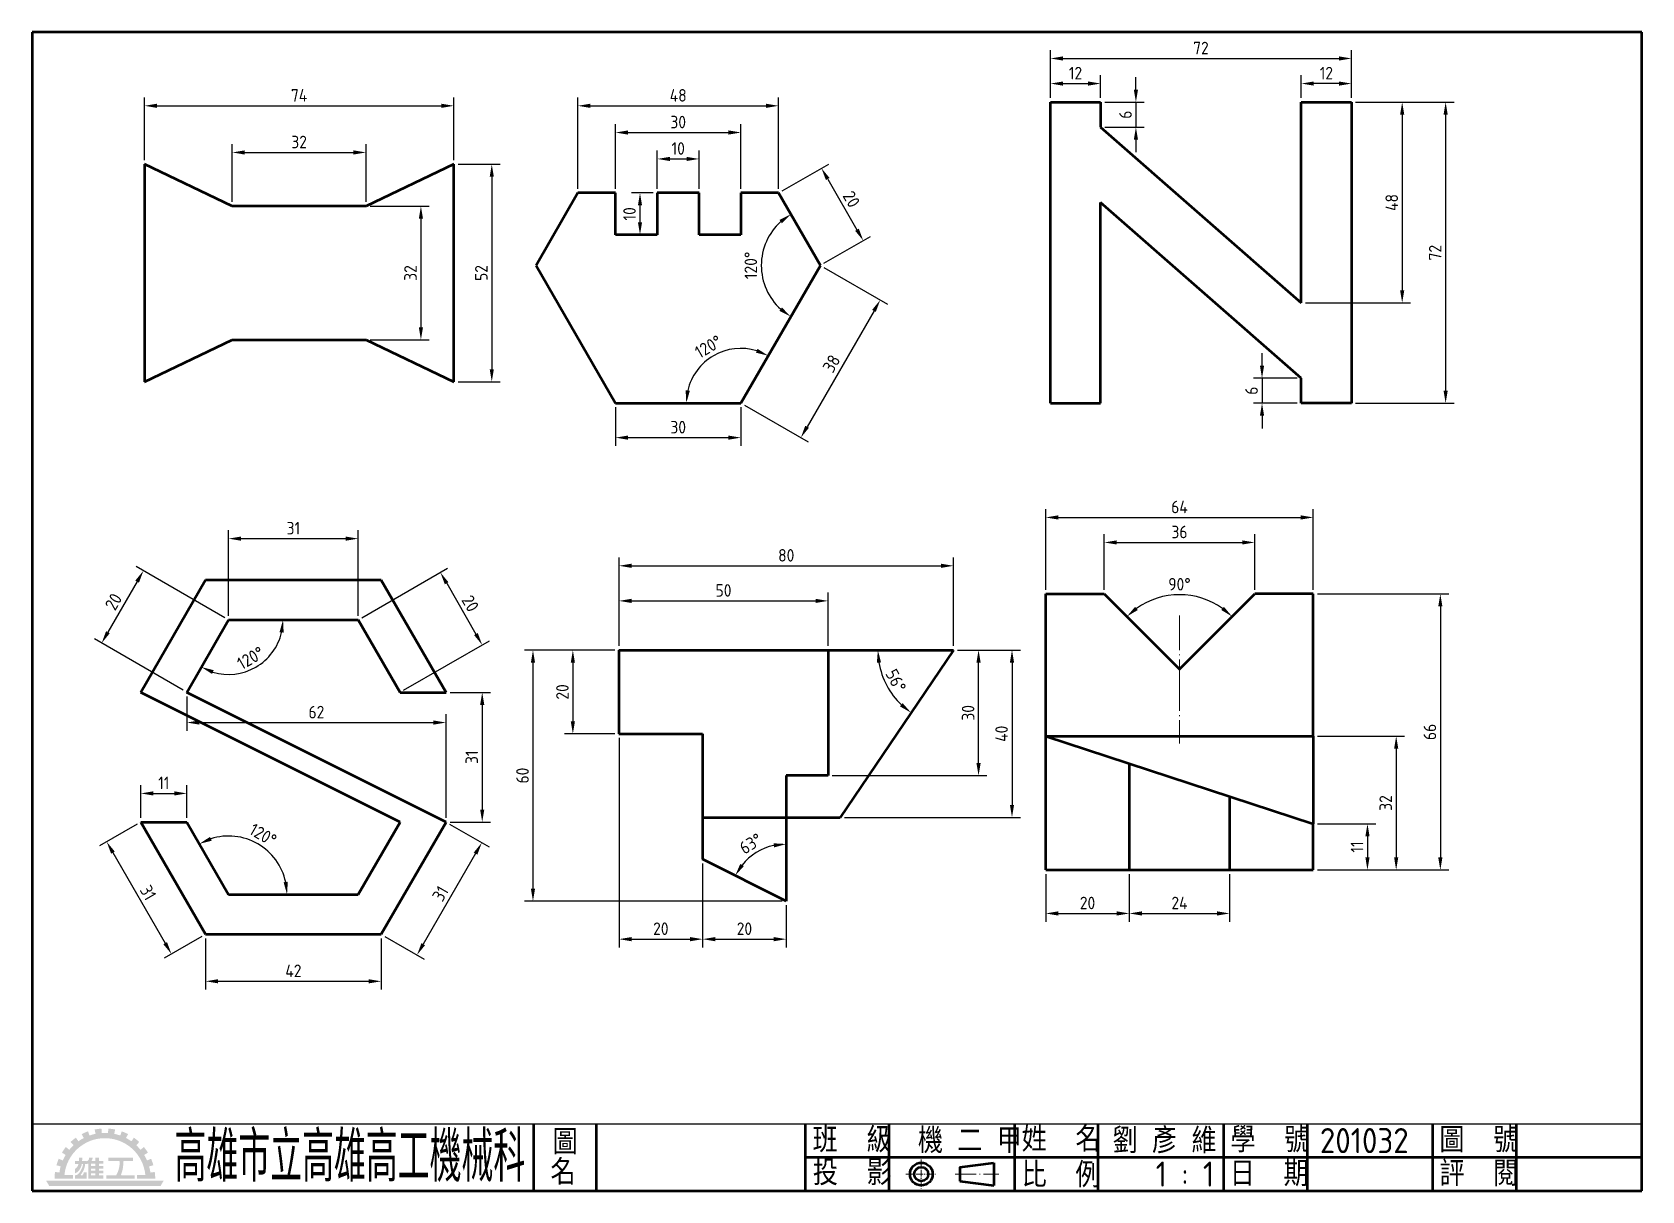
# Model space of a CAD drawing. Extents: x 25 to 410, y 10 to 287.
import ezdxf
from ezdxf.enums import TextEntityAlignment as Align

# ---------------------------------------------------------------- set-up
doc = ezdxf.new("R2010")
doc.units = 0
doc.header["$PDMODE"] = 3
for name, pattern in [('中心線10', [12.2, 10, -1, 0.2, -1]), ('中心線5', [6.8, 5, -0.8, 0.2, -0.8]), ('中心線5偏位', [5.1, 2, -0.5, 0.1, -0.5, 2])]:
    doc.linetypes.add(name, pattern=pattern)
doc.layers.get('0').update_dxf_attribs({"linetype": 'CONTINUOUS'})
doc.layers.get('Defpoints').update_dxf_attribs({"linetype": 'CONTINUOUS'})
for name, color, linetype, lineweight in [('中心線層', 2, '中心線10', 18), ('尺度線層', 3, 'CONTINUOUS', 18), ('文字層', 6, 'CONTINUOUS', 18), ('輪廓線層', 7, 'CONTINUOUS', 50)]:
    doc.layers.add(name, color=color, linetype=linetype, lineweight=lineweight)
doc.styles.add('CNS', font='isocp.shx', dxfattribs={"bigfont": 'chineset.shx'})
doc.dimstyles.new('CNS', dxfattribs={"dimscale": 0, "dimtxt": 3, "dimasz": 3, "dimexe": 2, "dimexo": 1, "dimgap": 1, "dimtad": 1, "dimdsep": 46, "dimtxsty": 'CNS', "dimcen": 0, "dimclrt": 1, "dimadec": 0, "dimazin": 0, "dimtfac": 1, "dimtmove": 0, "dimatfit": 3, "dimfxl": 1, "dimtolj": 1, "dimtzin": 0, "dimarcsym": 0})

msp = doc.modelspace()

# ---------------------------------------------------------------- texts
at = {"layer": '文字層', "style": 'CNS', "width": 0.63661}
msp.add_text('高雄市立高雄高工機械科', height=12, dxfattribs=at).set_placement((59.063, 12.133), (142.937, 12.133), align=Align.FIT)
at = {"layer": '文字層', "style": 'CNS'}
for s, p in [('圖', (149.477, 18.674)), ('班  級', (211.66, 19.175)), ('  機 二 甲', (230, 19)), ('姓  名', (261.674, 19.359)), (' 劉 彥 維', (280, 19)), ('學  號', (311.613, 19.188)), ('201032', (333, 19)), ('圖  號', (361.589, 19.177)), ('名', (148.974, 11.447)), ('投  影', (211.727, 11.323)), ('比  例', (261.676, 10.825)), ('    1 : 1', (280, 11)), ('日  期', (311.444, 11.107)), ('評  閱', (361.602, 11.103))]:
    msp.add_text(s, height=6, dxfattribs=at).set_placement(p)

# ---------------------------------------------------------------- blocks, each defined once
blk = doc.blocks.new('*D1')
at = {"layer": 'Defpoints', "color": 0}
for p in [(104.85, 258.25), (72.85, 245.43), (104.85, 245.43)]:
    blk.add_point(p, dxfattribs=at)
at = {"layer": '尺度線層', "color": 0, "lineweight": -2}
for p, q in [((72.85, 246.43), (72.85, 260.25)), ((75.85, 258.25), (101.85, 258.25)), ((104.85, 246.43), (104.85, 260.25))]:
    blk.add_line(p, q, dxfattribs=at)
at = {"layer": '尺度線層', "color": 0}
for points in [[(75.85, 258.75), (75.85, 257.75), (72.85, 258.25)], [(101.85, 258.75), (101.85, 257.75), (104.85, 258.25)]]:
    blk.add_solid(points, dxfattribs=at)
at = {"layer": '尺度線層', "color": 1, "insert": (88.85, 260.75), "char_height": 3, "attachment_point": 5, "style": 'CNS'}
blk.add_mtext('\\A1;32', dxfattribs=at)
blk = doc.blocks.new('*D2')
at = {"layer": 'Defpoints', "color": 0}
for p in [(125.85, 269.4), (51.85, 255.43), (125.85, 255.43)]:
    blk.add_point(p, dxfattribs=at)
at = {"layer": '尺度線層', "color": 0, "lineweight": -2}
for p, q in [((51.85, 256.43), (51.85, 271.4)), ((125.85, 256.43), (125.85, 271.4)), ((54.85, 269.4), (122.85, 269.4))]:
    blk.add_line(p, q, dxfattribs=at)
at = {"layer": '尺度線層', "color": 0}
for points in [[(54.85, 269.9), (54.85, 268.9), (51.85, 269.4)], [(122.85, 269.9), (122.85, 268.9), (125.85, 269.4)]]:
    blk.add_solid(points, dxfattribs=at)
at = {"layer": '尺度線層', "color": 1, "insert": (88.85, 271.9), "char_height": 3, "attachment_point": 5, "style": 'CNS'}
blk.add_mtext('\\A1;74', dxfattribs=at)
blk = doc.blocks.new('*D3')
at = {"layer": 'Defpoints', "color": 0}
for p in [(125.85, 255.43), (125.85, 203.43), (134.93, 203.43)]:
    blk.add_point(p, dxfattribs=at)
at = {"layer": '尺度線層', "color": 0, "lineweight": -2}
for p, q in [((126.85, 255.43), (136.93, 255.43)), ((134.93, 252.43), (134.93, 206.43)), ((126.85, 203.43), (136.93, 203.43))]:
    blk.add_line(p, q, dxfattribs=at)
at = {"layer": '尺度線層', "color": 0}
for points in [[(134.43, 252.43), (135.43, 252.43), (134.93, 255.43)], [(134.43, 206.43), (135.43, 206.43), (134.93, 203.43)]]:
    blk.add_solid(points, dxfattribs=at)
at = {"layer": '尺度線層', "color": 1, "insert": (132.43, 229.43), "char_height": 3, "attachment_point": 5, "rotation": 90, "style": 'CNS'}
blk.add_mtext('\\A1;52', dxfattribs=at)
blk = doc.blocks.new('*D4')
at = {"layer": 'Defpoints', "color": 0}
for p in [(104.85, 245.43), (104.85, 213.43), (117.98, 213.43)]:
    blk.add_point(p, dxfattribs=at)
at = {"layer": '尺度線層', "color": 0, "lineweight": -2}
for p, q in [((105.85, 245.43), (119.98, 245.43)), ((117.98, 242.43), (117.98, 216.43)), ((105.85, 213.43), (119.98, 213.43))]:
    blk.add_line(p, q, dxfattribs=at)
at = {"layer": '尺度線層', "color": 0}
for points in [[(117.48, 242.43), (118.48, 242.43), (117.98, 245.43)], [(117.48, 216.43), (118.48, 216.43), (117.98, 213.43)]]:
    blk.add_solid(points, dxfattribs=at)
at = {"layer": '尺度線層', "color": 1, "insert": (115.48, 229.43), "char_height": 3, "attachment_point": 5, "rotation": 90, "style": 'CNS'}
blk.add_mtext('\\A1;32', dxfattribs=at)
blk = doc.blocks.new('*D5')
at = {"layer": 'Defpoints', "color": 0}
for p in [(203.52, 269.4), (155.52, 248.57), (203.52, 248.57)]:
    blk.add_point(p, dxfattribs=at)
at = {"layer": '尺度線層', "color": 0, "lineweight": -2}
for p, q in [((155.52, 249.57), (155.52, 271.4)), ((203.52, 249.57), (203.52, 271.4)), ((158.52, 269.4), (200.52, 269.4))]:
    blk.add_line(p, q, dxfattribs=at)
at = {"layer": '尺度線層', "color": 0}
for points in [[(158.52, 269.9), (158.52, 268.9), (155.52, 269.4)], [(200.52, 269.9), (200.52, 268.9), (203.52, 269.4)]]:
    blk.add_solid(points, dxfattribs=at)
at = {"layer": '尺度線層', "color": 1, "insert": (179.52, 271.9), "char_height": 3, "attachment_point": 5, "style": 'CNS'}
blk.add_mtext('\\A1;48', dxfattribs=at)
blk = doc.blocks.new('*D6')
at = {"layer": 'Defpoints', "color": 0}
for p in [(194.52, 263.02), (164.52, 248.57), (194.52, 248.57)]:
    blk.add_point(p, dxfattribs=at)
at = {"layer": '尺度線層', "color": 0, "lineweight": -2}
for p, q in [((164.52, 249.57), (164.52, 265.02)), ((167.52, 263.02), (191.52, 263.02)), ((194.52, 249.57), (194.52, 265.02))]:
    blk.add_line(p, q, dxfattribs=at)
at = {"layer": '尺度線層', "color": 0}
for points in [[(167.52, 263.52), (167.52, 262.52), (164.52, 263.02)], [(191.52, 263.52), (191.52, 262.52), (194.52, 263.02)]]:
    blk.add_solid(points, dxfattribs=at)
at = {"layer": '尺度線層', "color": 1, "insert": (179.52, 265.52), "char_height": 3, "attachment_point": 5, "style": 'CNS'}
blk.add_mtext('\\A1;30', dxfattribs=at)
blk = doc.blocks.new('*D7')
at = {"layer": 'Defpoints', "color": 0}
for p in [(184.52, 256.7), (174.52, 248.57), (184.52, 248.57)]:
    blk.add_point(p, dxfattribs=at)
at = {"layer": '尺度線層', "color": 0, "lineweight": -2}
for p, q in [((174.52, 249.57), (174.52, 258.7)), ((184.52, 249.57), (184.52, 258.7)), ((177.52, 256.7), (181.52, 256.7))]:
    blk.add_line(p, q, dxfattribs=at)
at = {"layer": '尺度線層', "color": 0}
for points in [[(177.52, 257.2), (177.52, 256.2), (174.52, 256.7)], [(181.52, 257.2), (181.52, 256.2), (184.52, 256.7)]]:
    blk.add_solid(points, dxfattribs=at)
at = {"layer": '尺度線層', "color": 1, "insert": (179.52, 259.2), "char_height": 3, "attachment_point": 5, "style": 'CNS'}
blk.add_mtext('\\A1;10', dxfattribs=at)
blk = doc.blocks.new('*D9')
at = {"layer": 'Defpoints', "color": 0}
for p in [(174.52, 248.57), (170.38, 238.57), (174.52, 238.57)]:
    blk.add_point(p, dxfattribs=at)
at = {"layer": '尺度線層', "color": 0, "lineweight": -2}
for p, q in [((173.52, 248.57), (168.38, 248.57)), ((170.38, 245.57), (170.38, 241.57)), ((173.52, 238.57), (168.38, 238.57))]:
    blk.add_line(p, q, dxfattribs=at)
at = {"layer": '尺度線層', "color": 0}
for points in [[(169.88, 245.57), (170.88, 245.57), (170.38, 248.57)], [(169.88, 241.57), (170.88, 241.57), (170.38, 238.57)]]:
    blk.add_solid(points, dxfattribs=at)
at = {"layer": '尺度線層', "color": 1, "insert": (167.88, 243.57), "char_height": 3, "attachment_point": 5, "rotation": 90, "style": 'CNS'}
blk.add_mtext('\\A1;10', dxfattribs=at)
blk = doc.blocks.new('*D10')
at = {"layer": 'Defpoints', "color": 0}
for p in [(203.52, 248.57), (223.78, 237.17), (213.52, 231.25)]:
    blk.add_point(p, dxfattribs=at)
at = {"layer": '尺度線層', "color": 0, "lineweight": -2}
for p, q in [((204.39, 249.07), (215.51, 255.49)), ((215.28, 251.9), (222.28, 239.77)), ((214.39, 231.75), (225.51, 238.17))]:
    blk.add_line(p, q, dxfattribs=at)
at = {"layer": '尺度線層', "color": 0}
for points in [[(215.72, 252.15), (214.85, 251.65), (213.78, 254.49)], [(222.72, 240.02), (221.85, 239.52), (223.78, 237.17)]]:
    blk.add_solid(points, dxfattribs=at)
at = {"layer": '尺度線層', "color": 1, "insert": (220.95, 247.08), "char_height": 3, "attachment_point": 5, "rotation": 300, "style": 'CNS'}
blk.add_mtext('\\A1;20', dxfattribs=at)
blk = doc.blocks.new('*D11')
at = {"layer": 'Defpoints', "color": 0}
for p in [(213.52, 231.25), (194.52, 198.34), (208.85, 190.07)]:
    blk.add_point(p, dxfattribs=at)
at = {"layer": '尺度線層', "color": 0, "lineweight": -2}
for p, q in [((214.39, 230.75), (229.58, 221.98)), ((226.35, 220.38), (210.35, 192.66)), ((195.39, 197.84), (210.58, 189.07))]:
    blk.add_line(p, q, dxfattribs=at)
at = {"layer": '尺度線層', "color": 0}
for points in [[(225.91, 220.63), (226.78, 220.13), (227.85, 222.98)], [(209.91, 192.91), (210.78, 192.41), (208.85, 190.07)]]:
    blk.add_solid(points, dxfattribs=at)
at = {"layer": '尺度線層', "color": 1, "insert": (216.18, 207.77), "char_height": 3, "attachment_point": 5, "rotation": 60, "style": 'CNS'}
blk.add_mtext('\\A1;38', dxfattribs=at)
blk = doc.blocks.new('*D12')
at = {"layer": 'Defpoints', "color": 0}
for p in [(164.52, 198.34), (194.52, 198.34), (194.52, 190.07)]:
    blk.add_point(p, dxfattribs=at)
at = {"layer": '尺度線層', "color": 0, "lineweight": -2}
for p, q in [((164.52, 197.34), (164.52, 188.07)), ((194.52, 197.34), (194.52, 188.07)), ((167.52, 190.07), (191.52, 190.07))]:
    blk.add_line(p, q, dxfattribs=at)
at = {"layer": '尺度線層', "color": 0}
for points in [[(167.52, 190.57), (167.52, 189.57), (164.52, 190.07)], [(191.52, 190.57), (191.52, 189.57), (194.52, 190.07)]]:
    blk.add_solid(points, dxfattribs=at)
at = {"layer": '尺度線層', "color": 1, "insert": (179.52, 192.57), "char_height": 3, "attachment_point": 5, "style": 'CNS'}
blk.add_mtext('\\A1;30', dxfattribs=at)
blk = doc.blocks.new('*D13')
at = {"layer": 'Defpoints', "color": 0}
for p in [(213.52, 231.25), (192.25, 211.21), (164.52, 198.34), (194.52, 198.34), (194.52, 198.34)]:
    blk.add_point(p, dxfattribs=at)
at = {"layer": '尺度線層', "color": 0, "lineweight": -2}
blk.add_arc((194.52, 198.34), 13.07, 73.1852, 166.8148, dxfattribs=at)
at = {"layer": '尺度線層', "color": 0}
for points in [[(198.5, 211.3), (198.1, 210.39), (201.05, 209.65)], [(182.3, 201.26), (181.3, 201.38), (181.45, 198.34)]]:
    blk.add_solid(points, dxfattribs=at)
at = {"layer": '尺度線層', "color": 1, "insert": (186.74, 211.82), "char_height": 3, "attachment_point": 5, "rotation": 30, "style": 'CNS'}
blk.add_mtext('\\A1;120°', dxfattribs=at)
blk = doc.blocks.new('*D14')
at = {"layer": 'Defpoints', "color": 0}
for p in [(203.52, 248.57), (200.24, 236.08), (213.52, 231.25), (213.52, 231.25), (194.52, 198.34)]:
    blk.add_point(p, dxfattribs=at)
at = {"layer": '尺度線層', "color": 0, "lineweight": -2}
blk.add_arc((213.52, 231.25), 14.13, 132.1835, 227.8165, dxfattribs=at)
at = {"layer": '尺度線層', "color": 0}
for points in [[(203.73, 242.13), (204.32, 241.32), (206.45, 243.49)], [(204.32, 221.18), (203.73, 220.37), (206.45, 219.01)]]:
    blk.add_solid(points, dxfattribs=at)
at = {"layer": '尺度線層', "color": 1, "insert": (196.88, 231.25), "char_height": 3, "attachment_point": 5, "rotation": 90, "style": 'CNS'}
blk.add_mtext('\\A1;120°', dxfattribs=at)
blk = doc.blocks.new('*D15')
at = {"layer": 'Defpoints', "color": 0}
for p in [(280.55, 274.72), (268.55, 270.29), (280.55, 270.29)]:
    blk.add_point(p, dxfattribs=at)
at = {"layer": '尺度線層', "color": 0, "lineweight": -2}
for p, q in [((268.55, 271.29), (268.55, 276.72)), ((271.55, 274.72), (277.55, 274.72)), ((280.55, 271.29), (280.55, 276.72))]:
    blk.add_line(p, q, dxfattribs=at)
at = {"layer": '尺度線層', "color": 0}
for points in [[(271.55, 275.22), (271.55, 274.22), (268.55, 274.72)], [(277.55, 275.22), (277.55, 274.22), (280.55, 274.72)]]:
    blk.add_solid(points, dxfattribs=at)
at = {"layer": '尺度線層', "color": 1, "insert": (274.55, 277.22), "char_height": 3, "attachment_point": 5, "style": 'CNS'}
blk.add_mtext('\\A1;12', dxfattribs=at)
blk = doc.blocks.new('*D16')
at = {"layer": 'Defpoints', "color": 0}
for p in [(340.55, 280.72), (268.55, 271.29), (340.55, 270.29)]:
    blk.add_point(p, dxfattribs=at)
at = {"layer": '尺度線層', "color": 0, "lineweight": -2}
for p, q in [((268.55, 272.29), (268.55, 282.72)), ((340.55, 271.29), (340.55, 282.72)), ((271.55, 280.72), (337.55, 280.72))]:
    blk.add_line(p, q, dxfattribs=at)
at = {"layer": '尺度線層', "color": 0}
for points in [[(271.55, 281.22), (271.55, 280.22), (268.55, 280.72)], [(337.55, 281.22), (337.55, 280.22), (340.55, 280.72)]]:
    blk.add_solid(points, dxfattribs=at)
at = {"layer": '尺度線層', "color": 1, "insert": (304.55, 283.22), "char_height": 3, "attachment_point": 5, "style": 'CNS'}
blk.add_mtext('\\A1;72', dxfattribs=at)
blk = doc.blocks.new('*D17')
at = {"layer": 'Defpoints', "color": 0}
for p in [(328.55, 274.72), (328.55, 270.29), (340.55, 270.29)]:
    blk.add_point(p, dxfattribs=at)
at = {"layer": '尺度線層', "color": 0, "lineweight": -2}
for p, q in [((328.55, 271.29), (328.55, 276.72)), ((337.55, 274.72), (331.55, 274.72)), ((340.55, 271.29), (340.55, 276.72))]:
    blk.add_line(p, q, dxfattribs=at)
at = {"layer": '尺度線層', "color": 0}
for points in [[(331.55, 275.22), (331.55, 274.22), (328.55, 274.72)], [(337.55, 275.22), (337.55, 274.22), (340.55, 274.72)]]:
    blk.add_solid(points, dxfattribs=at)
at = {"layer": '尺度線層', "color": 1, "insert": (334.55, 277.22), "char_height": 3, "attachment_point": 5, "style": 'CNS'}
blk.add_mtext('\\A1;12', dxfattribs=at)
blk = doc.blocks.new('*D18')
at = {"layer": 'Defpoints', "color": 0}
for p in [(280.55, 270.29), (280.55, 264.29), (289, 264.29)]:
    blk.add_point(p, dxfattribs=at)
at = {"layer": '尺度線層', "color": 0, "lineweight": -2}
for p, q in [((289, 273.29), (289, 276.29)), ((281.55, 270.29), (291, 270.29)), ((289, 270.29), (289, 264.29)), ((281.55, 264.29), (291, 264.29)), ((289, 261.29), (289, 258.29))]:
    blk.add_line(p, q, dxfattribs=at)
at = {"layer": '尺度線層', "color": 0}
for points in [[(288.5, 273.29), (289.5, 273.29), (289, 270.29)], [(288.5, 261.29), (289.5, 261.29), (289, 264.29)]]:
    blk.add_solid(points, dxfattribs=at)
at = {"layer": '尺度線層', "color": 1, "insert": (286.5, 267.29), "char_height": 3, "attachment_point": 5, "rotation": 90, "style": 'CNS'}
blk.add_mtext('\\A1;6', dxfattribs=at)
blk = doc.blocks.new('*D19')
at = {"layer": 'Defpoints', "color": 0}
for p in [(340.55, 270.29), (328.55, 222.29), (352.69, 222.29)]:
    blk.add_point(p, dxfattribs=at)
at = {"layer": '尺度線層', "color": 0, "lineweight": -2}
for p, q in [((341.55, 270.29), (354.69, 270.29)), ((352.69, 267.29), (352.69, 225.29)), ((329.55, 222.29), (354.69, 222.29))]:
    blk.add_line(p, q, dxfattribs=at)
at = {"layer": '尺度線層', "color": 0}
for points in [[(352.19, 267.29), (353.19, 267.29), (352.69, 270.29)], [(352.19, 225.29), (353.19, 225.29), (352.69, 222.29)]]:
    blk.add_solid(points, dxfattribs=at)
at = {"layer": '尺度線層', "color": 1, "insert": (350.19, 246.29), "char_height": 3, "attachment_point": 5, "rotation": 90, "style": 'CNS'}
blk.add_mtext('\\A1;48', dxfattribs=at)
blk = doc.blocks.new('*D20')
at = {"layer": 'Defpoints', "color": 0}
for p in [(340.55, 270.29), (340.55, 198.29), (363.08, 198.29)]:
    blk.add_point(p, dxfattribs=at)
at = {"layer": '尺度線層', "color": 0, "lineweight": -2}
for p, q in [((341.55, 270.29), (365.08, 270.29)), ((363.08, 267.29), (363.08, 201.29)), ((341.55, 198.29), (365.08, 198.29))]:
    blk.add_line(p, q, dxfattribs=at)
at = {"layer": '尺度線層', "color": 0}
for points in [[(362.58, 267.29), (363.58, 267.29), (363.08, 270.29)], [(362.58, 201.29), (363.58, 201.29), (363.08, 198.29)]]:
    blk.add_solid(points, dxfattribs=at)
at = {"layer": '尺度線層', "color": 1, "insert": (360.58, 234.29), "char_height": 3, "attachment_point": 5, "rotation": 90, "style": 'CNS'}
blk.add_mtext('\\A1;72', dxfattribs=at)
blk = doc.blocks.new('*D21')
at = {"layer": 'Defpoints', "color": 0}
for p in [(328.55, 204.29), (319.16, 198.29), (328.55, 198.29)]:
    blk.add_point(p, dxfattribs=at)
at = {"layer": '尺度線層', "color": 0, "lineweight": -2}
for p, q in [((319.16, 207.29), (319.16, 210.29)), ((327.55, 204.29), (317.16, 204.29)), ((319.16, 204.29), (319.16, 198.29)), ((327.55, 198.29), (317.16, 198.29)), ((319.16, 195.29), (319.16, 192.29))]:
    blk.add_line(p, q, dxfattribs=at)
at = {"layer": '尺度線層', "color": 0}
for points in [[(318.66, 207.29), (319.66, 207.29), (319.16, 204.29)], [(318.66, 195.29), (319.66, 195.29), (319.16, 198.29)]]:
    blk.add_solid(points, dxfattribs=at)
at = {"layer": '尺度線層', "color": 1, "insert": (316.66, 201.29), "char_height": 3, "attachment_point": 5, "rotation": 90, "style": 'CNS'}
blk.add_mtext('\\A1;6', dxfattribs=at)
blk = doc.blocks.new('*D22')
at = {"layer": 'Defpoints', "color": 0}
for p in [(102.98, 165.92), (71.98, 146.48), (102.98, 146.48)]:
    blk.add_point(p, dxfattribs=at)
at = {"layer": '尺度線層', "color": 0, "lineweight": -2}
for p, q in [((71.98, 147.48), (71.98, 167.92)), ((74.98, 165.92), (99.98, 165.92)), ((102.98, 147.48), (102.98, 167.92))]:
    blk.add_line(p, q, dxfattribs=at)
at = {"layer": '尺度線層', "color": 0}
for points in [[(74.98, 166.42), (74.98, 165.42), (71.98, 165.92)], [(99.98, 166.42), (99.98, 165.42), (102.98, 165.92)]]:
    blk.add_solid(points, dxfattribs=at)
at = {"layer": '尺度線層', "color": 1, "insert": (87.48, 168.42), "char_height": 3, "attachment_point": 5, "style": 'CNS'}
blk.add_mtext('\\A1;31', dxfattribs=at)
blk = doc.blocks.new('*D23')
at = {"layer": 'Defpoints', "color": 0}
for p in [(102.98, 146.48), (132.64, 140.51), (112.98, 129.16)]:
    blk.add_point(p, dxfattribs=at)
at = {"layer": '尺度線層', "color": 0, "lineweight": -2}
for p, q in [((103.85, 146.98), (124.37, 158.83)), ((124.14, 155.24), (131.14, 143.11)), ((113.85, 129.66), (134.37, 141.51))]:
    blk.add_line(p, q, dxfattribs=at)
at = {"layer": '尺度線層', "color": 0}
for points in [[(124.57, 155.49), (123.7, 154.99), (122.64, 157.83)], [(131.57, 143.36), (130.7, 142.86), (132.64, 140.51)]]:
    blk.add_solid(points, dxfattribs=at)
at = {"layer": '尺度線層', "color": 1, "insert": (129.8, 150.42), "char_height": 3, "attachment_point": 5, "rotation": 300, "style": 'CNS'}
blk.add_mtext('\\A1;20', dxfattribs=at)
blk = doc.blocks.new('*D24')
at = {"layer": 'Defpoints', "color": 0}
for p in [(71.98, 146.48), (41.61, 140.93), (61.98, 129.16)]:
    blk.add_point(p, dxfattribs=at)
at = {"layer": '尺度線層', "color": 0, "lineweight": -2}
for p, q in [((71.11, 146.98), (49.87, 159.25)), ((50.11, 155.65), (43.11, 143.53)), ((61.11, 129.66), (39.87, 141.93))]:
    blk.add_line(p, q, dxfattribs=at)
at = {"layer": '尺度線層', "color": 0}
for points in [[(49.67, 155.9), (50.54, 155.4), (51.61, 158.25)], [(42.67, 143.78), (43.54, 143.28), (41.61, 140.93)]]:
    blk.add_solid(points, dxfattribs=at)
at = {"layer": '尺度線層', "color": 1, "insert": (44.44, 150.84), "char_height": 3, "attachment_point": 5, "rotation": 60, "style": 'CNS'}
blk.add_mtext('\\A1;20', dxfattribs=at)
blk = doc.blocks.new('*D25')
at = {"layer": 'Defpoints', "color": 0}
for p in [(71.98, 146.48), (71.98, 146.48), (102.98, 146.48), (74.24, 133.66), (61.98, 129.16)]:
    blk.add_point(p, dxfattribs=at)
at = {"layer": '尺度線層', "color": 0, "lineweight": -2}
blk.add_arc((71.98, 146.48), 13.02, 253.2331, 346.7669, dxfattribs=at)
at = {"layer": '尺度線層', "color": 0}
for points in [[(84.16, 143.56), (85.15, 143.45), (85, 146.48)], [(68.03, 133.56), (68.42, 134.48), (65.47, 135.21)]]:
    blk.add_solid(points, dxfattribs=at)
at = {"layer": '尺度線層', "color": 1, "insert": (77.24, 137.38), "char_height": 3, "attachment_point": 5, "rotation": 30, "style": 'CNS'}
blk.add_mtext('\\A1;120°', dxfattribs=at)
blk = doc.blocks.new('*D27')
at = {"layer": 'Defpoints', "color": 0}
for p in [(61.98, 129.16), (123.98, 121.95), (123.98, 98.16)]:
    blk.add_point(p, dxfattribs=at)
at = {"layer": '尺度線層', "color": 0, "lineweight": -2}
for p, q in [((61.98, 128.16), (61.98, 119.95)), ((123.98, 99.16), (123.98, 123.95)), ((64.98, 121.95), (120.98, 121.95))]:
    blk.add_line(p, q, dxfattribs=at)
at = {"layer": '尺度線層', "color": 0}
for points in [[(64.98, 122.45), (64.98, 121.45), (61.98, 121.95)], [(120.98, 122.45), (120.98, 121.45), (123.98, 121.95)]]:
    blk.add_solid(points, dxfattribs=at)
at = {"layer": '尺度線層', "color": 1, "insert": (92.98, 124.45), "char_height": 3, "attachment_point": 5, "style": 'CNS'}
blk.add_mtext('\\A1;62', dxfattribs=at)
blk = doc.blocks.new('*D28')
at = {"layer": 'Defpoints', "color": 0}
for p in [(123.98, 129.16), (123.98, 98.16), (132.64, 98.16)]:
    blk.add_point(p, dxfattribs=at)
at = {"layer": '尺度線層', "color": 0, "lineweight": -2}
for p, q in [((124.98, 129.16), (134.64, 129.16)), ((132.64, 126.16), (132.64, 101.16)), ((124.98, 98.16), (134.64, 98.16))]:
    blk.add_line(p, q, dxfattribs=at)
at = {"layer": '尺度線層', "color": 0}
for points in [[(132.14, 126.16), (133.14, 126.16), (132.64, 129.16)], [(132.14, 101.16), (133.14, 101.16), (132.64, 98.16)]]:
    blk.add_solid(points, dxfattribs=at)
at = {"layer": '尺度線層', "color": 1, "insert": (130.14, 113.66), "char_height": 3, "attachment_point": 5, "rotation": 90, "style": 'CNS'}
blk.add_mtext('\\A1;31', dxfattribs=at)
blk = doc.blocks.new('*D29')
at = {"layer": 'Defpoints', "color": 0}
for p in [(123.98, 98.16), (108.48, 71.32), (117.04, 66.38)]:
    blk.add_point(p, dxfattribs=at)
at = {"layer": '尺度線層', "color": 0, "lineweight": -2}
for p, q in [((124.85, 97.66), (134.27, 92.22)), ((131.04, 90.62), (118.54, 68.97)), ((109.35, 70.82), (118.77, 65.38))]:
    blk.add_line(p, q, dxfattribs=at)
at = {"layer": '尺度線層', "color": 0}
for points in [[(130.61, 90.87), (131.47, 90.37), (132.54, 93.22)], [(118.11, 69.22), (118.97, 68.72), (117.04, 66.38)]]:
    blk.add_solid(points, dxfattribs=at)
at = {"layer": '尺度線層', "color": 1, "insert": (122.63, 81.05), "char_height": 3, "attachment_point": 5, "rotation": 60, "style": 'CNS'}
blk.add_mtext('\\A1;31', dxfattribs=at)
blk = doc.blocks.new('*D30')
at = {"layer": 'Defpoints', "color": 0}
for p in [(50.98, 98.16), (66.48, 71.32), (58.32, 66.6)]:
    blk.add_point(p, dxfattribs=at)
at = {"layer": '尺度線層', "color": 0, "lineweight": -2}
for p, q in [((50.11, 97.66), (41.08, 92.45)), ((44.32, 90.85), (56.82, 69.2)), ((65.61, 70.82), (56.58, 65.6))]:
    blk.add_line(p, q, dxfattribs=at)
at = {"layer": '尺度線層', "color": 0}
for points in [[(44.75, 91.1), (43.88, 90.6), (42.82, 93.45)], [(57.25, 69.45), (56.38, 68.95), (58.32, 66.6)]]:
    blk.add_solid(points, dxfattribs=at)
at = {"layer": '尺度線層', "color": 1, "insert": (52.73, 81.28), "char_height": 3, "attachment_point": 5, "rotation": 300, "style": 'CNS'}
blk.add_mtext('\\A1;31', dxfattribs=at)
blk = doc.blocks.new('*D31')
at = {"layer": 'Defpoints', "color": 0}
for p in [(66.48, 71.32), (108.48, 71.32), (108.48, 60.09)]:
    blk.add_point(p, dxfattribs=at)
at = {"layer": '尺度線層', "color": 0, "lineweight": -2}
for p, q in [((66.48, 70.32), (66.48, 58.09)), ((108.48, 70.32), (108.48, 58.09)), ((69.48, 60.09), (105.48, 60.09))]:
    blk.add_line(p, q, dxfattribs=at)
at = {"layer": '尺度線層', "color": 0}
for points in [[(69.48, 60.59), (69.48, 59.59), (66.48, 60.09)], [(105.48, 60.59), (105.48, 59.59), (108.48, 60.09)]]:
    blk.add_solid(points, dxfattribs=at)
at = {"layer": '尺度線層', "color": 1, "insert": (87.48, 62.59), "char_height": 3, "attachment_point": 5, "style": 'CNS'}
blk.add_mtext('\\A1;42', dxfattribs=at)
blk = doc.blocks.new('*D32')
at = {"layer": 'Defpoints', "color": 0}
for p in [(61.98, 105.01), (50.98, 98.16), (61.98, 98.16)]:
    blk.add_point(p, dxfattribs=at)
at = {"layer": '尺度線層', "color": 0, "lineweight": -2}
for p, q in [((50.98, 99.16), (50.98, 107.01)), ((53.98, 105.01), (58.98, 105.01)), ((61.98, 99.16), (61.98, 107.01))]:
    blk.add_line(p, q, dxfattribs=at)
at = {"layer": '尺度線層', "color": 0}
for points in [[(53.98, 105.51), (53.98, 104.51), (50.98, 105.01)], [(58.98, 105.51), (58.98, 104.51), (61.98, 105.01)]]:
    blk.add_solid(points, dxfattribs=at)
at = {"layer": '尺度線層', "color": 1, "insert": (56.48, 107.51), "char_height": 3, "attachment_point": 5, "style": 'CNS'}
blk.add_mtext('\\A1;11', dxfattribs=at)
blk = doc.blocks.new('*D33')
at = {"layer": 'Defpoints', "color": 0}
for p in [(61.98, 98.16), (82.69, 89.83), (71.98, 80.84), (71.98, 80.84), (102.98, 80.84)]:
    blk.add_point(p, dxfattribs=at)
at = {"layer": '尺度線層', "color": 0, "lineweight": -2}
blk.add_arc((71.98, 80.84), 13.98, 12.3213, 107.6787, dxfattribs=at)
at = {"layer": '尺度線層', "color": 0}
for points in [[(67.94, 93.7), (67.53, 94.62), (64.99, 92.95)], [(86.13, 83.88), (85.14, 83.77), (85.96, 80.84)]]:
    blk.add_solid(points, dxfattribs=at)
at = {"layer": '尺度線層', "color": 1, "insert": (80.22, 95.11), "char_height": 3, "attachment_point": 5, "rotation": 330, "style": 'CNS'}
blk.add_mtext('\\A1;120°', dxfattribs=at)
blk = doc.blocks.new('*D34')
at = {"layer": 'Defpoints', "color": 0}
for p in [(215.36, 151.04), (165.36, 139.27), (215.36, 139.27)]:
    blk.add_point(p, dxfattribs=at)
at = {"layer": '尺度線層', "color": 0, "lineweight": -2}
for p, q in [((165.36, 140.27), (165.36, 153.04)), ((168.36, 151.04), (212.36, 151.04)), ((215.36, 140.27), (215.36, 153.04))]:
    blk.add_line(p, q, dxfattribs=at)
at = {"layer": '尺度線層', "color": 0}
for points in [[(168.36, 151.54), (168.36, 150.54), (165.36, 151.04)], [(212.36, 151.54), (212.36, 150.54), (215.36, 151.04)]]:
    blk.add_solid(points, dxfattribs=at)
at = {"layer": '尺度線層', "color": 1, "insert": (190.36, 153.54), "char_height": 3, "attachment_point": 5, "style": 'CNS'}
blk.add_mtext('\\A1;50', dxfattribs=at)
blk = doc.blocks.new('*D35')
at = {"layer": 'Defpoints', "color": 0}
for p in [(245.36, 159.43), (165.36, 139.27), (245.36, 139.27)]:
    blk.add_point(p, dxfattribs=at)
at = {"layer": '尺度線層', "color": 0, "lineweight": -2}
for p, q in [((165.36, 140.27), (165.36, 161.43)), ((168.36, 159.43), (242.36, 159.43)), ((245.36, 140.27), (245.36, 161.43))]:
    blk.add_line(p, q, dxfattribs=at)
at = {"layer": '尺度線層', "color": 0}
for points in [[(168.36, 159.93), (168.36, 158.93), (165.36, 159.43)], [(242.36, 159.93), (242.36, 158.93), (245.36, 159.43)]]:
    blk.add_solid(points, dxfattribs=at)
at = {"layer": '尺度線層', "color": 1, "insert": (205.36, 161.93), "char_height": 3, "attachment_point": 5, "style": 'CNS'}
blk.add_mtext('\\A1;80', dxfattribs=at)
blk = doc.blocks.new('*D36')
at = {"layer": 'Defpoints', "color": 0}
for p in [(165.36, 139.27), (154.32, 119.27), (165.36, 119.27)]:
    blk.add_point(p, dxfattribs=at)
at = {"layer": '尺度線層', "color": 0, "lineweight": -2}
for p, q in [((164.36, 139.27), (152.32, 139.27)), ((154.32, 136.27), (154.32, 122.27)), ((164.36, 119.27), (152.32, 119.27))]:
    blk.add_line(p, q, dxfattribs=at)
at = {"layer": '尺度線層', "color": 0}
for points in [[(153.82, 136.27), (154.82, 136.27), (154.32, 139.27)], [(153.82, 122.27), (154.82, 122.27), (154.32, 119.27)]]:
    blk.add_solid(points, dxfattribs=at)
at = {"layer": '尺度線層', "color": 1, "insert": (151.82, 129.27), "char_height": 3, "attachment_point": 5, "rotation": 90, "style": 'CNS'}
blk.add_mtext('\\A1;20', dxfattribs=at)
blk = doc.blocks.new('*D37')
at = {"layer": 'Defpoints', "color": 0}
for p in [(165.36, 139.27), (144.78, 79.27), (205.36, 79.27)]:
    blk.add_point(p, dxfattribs=at)
at = {"layer": '尺度線層', "color": 0, "lineweight": -2}
for p, q in [((164.36, 139.27), (142.78, 139.27)), ((144.78, 136.27), (144.78, 82.27)), ((204.36, 79.27), (142.78, 79.27))]:
    blk.add_line(p, q, dxfattribs=at)
at = {"layer": '尺度線層', "color": 0}
for points in [[(144.28, 136.27), (145.28, 136.27), (144.78, 139.27)], [(144.28, 82.27), (145.28, 82.27), (144.78, 79.27)]]:
    blk.add_solid(points, dxfattribs=at)
at = {"layer": '尺度線層', "color": 1, "insert": (142.28, 109.27), "char_height": 3, "attachment_point": 5, "rotation": 90, "style": 'CNS'}
blk.add_mtext('\\A1;60', dxfattribs=at)
blk = doc.blocks.new('*D39')
at = {"layer": 'Defpoints', "color": 0}
for p in [(185.36, 89.27), (205.36, 79.27), (205.36, 70.16)]:
    blk.add_point(p, dxfattribs=at)
at = {"layer": '尺度線層', "color": 0, "lineweight": -2}
for p, q in [((185.36, 88.27), (185.36, 68.16)), ((205.36, 78.27), (205.36, 68.16)), ((188.36, 70.16), (202.36, 70.16))]:
    blk.add_line(p, q, dxfattribs=at)
at = {"layer": '尺度線層', "color": 0}
for points in [[(188.36, 70.66), (188.36, 69.66), (185.36, 70.16)], [(202.36, 70.66), (202.36, 69.66), (205.36, 70.16)]]:
    blk.add_solid(points, dxfattribs=at)
at = {"layer": '尺度線層', "color": 1, "insert": (195.36, 72.66), "char_height": 3, "attachment_point": 5, "style": 'CNS'}
blk.add_mtext('\\A1;20', dxfattribs=at)
blk = doc.blocks.new('*D40')
at = {"layer": 'Defpoints', "color": 0}
for p in [(165.36, 119.27), (185.36, 89.27), (185.36, 70.16)]:
    blk.add_point(p, dxfattribs=at)
at = {"layer": '尺度線層', "color": 0, "lineweight": -2}
for p, q in [((165.36, 118.27), (165.36, 68.16)), ((185.36, 88.27), (185.36, 68.16)), ((168.36, 70.16), (182.36, 70.16))]:
    blk.add_line(p, q, dxfattribs=at)
at = {"layer": '尺度線層', "color": 0}
for points in [[(168.36, 70.66), (168.36, 69.66), (165.36, 70.16)], [(182.36, 70.66), (182.36, 69.66), (185.36, 70.16)]]:
    blk.add_solid(points, dxfattribs=at)
at = {"layer": '尺度線層', "color": 1, "insert": (175.36, 72.66), "char_height": 3, "attachment_point": 5, "style": 'CNS'}
blk.add_mtext('\\A1;20', dxfattribs=at)
blk = doc.blocks.new('*D41')
at = {"layer": 'Defpoints', "color": 0}
for p in [(205.36, 99.27), (185.36, 89.27), (200.44, 91.99), (205.36, 79.27), (205.36, 79.27)]:
    blk.add_point(p, dxfattribs=at)
at = {"layer": '尺度線層', "color": 0, "lineweight": -2}
blk.add_arc((205.36, 79.27), 13.64, 102.6318, 140.8034, dxfattribs=at)
at = {"layer": '尺度線層', "color": 0}
for points in [[(202.32, 93.07), (202.43, 92.08), (205.36, 92.91)], [(195.21, 87.62), (194.37, 88.16), (193.16, 85.37)]]:
    blk.add_solid(points, dxfattribs=at)
at = {"layer": '尺度線層', "color": 1, "insert": (196.87, 93), "char_height": 3, "attachment_point": 5, "rotation": 31.7176, "style": 'CNS'}
blk.add_mtext('\\A1;63°', dxfattribs=at)
blk = doc.blocks.new('*D42')
at = {"layer": 'Defpoints', "color": 0}
for p in [(165.36, 139.27), (245.36, 139.27), (245.36, 139.27), (228.23, 133.5), (218.26, 99.27)]:
    blk.add_point(p, dxfattribs=at)
at = {"layer": '尺度線層', "color": 0, "lineweight": -2}
blk.add_arc((245.36, 139.27), 18.07, 189.5223, 226.3683, dxfattribs=at)
at = {"layer": '尺度線層', "color": 0}
for points in [[(227.03, 136.24), (228.03, 136.32), (227.28, 139.27)], [(233.2, 126.58), (232.57, 125.8), (235.22, 124.31)]]:
    blk.add_solid(points, dxfattribs=at)
at = {"layer": '尺度線層', "color": 1, "insert": (231.6, 131.97), "char_height": 3, "attachment_point": 5, "rotation": 297.9453, "style": 'CNS'}
blk.add_mtext('\\A1;56°', dxfattribs=at)
blk = doc.blocks.new('*D44')
at = {"layer": 'Defpoints', "color": 0}
for p in [(245.36, 139.27), (251.36, 139.27), (215.36, 109.27)]:
    blk.add_point(p, dxfattribs=at)
at = {"layer": '尺度線層', "color": 0, "lineweight": -2}
for p, q in [((246.36, 139.27), (253.36, 139.27)), ((251.36, 112.27), (251.36, 136.27)), ((216.36, 109.27), (253.36, 109.27))]:
    blk.add_line(p, q, dxfattribs=at)
at = {"layer": '尺度線層', "color": 0}
for points in [[(250.86, 136.27), (251.86, 136.27), (251.36, 139.27)], [(250.86, 112.27), (251.86, 112.27), (251.36, 109.27)]]:
    blk.add_solid(points, dxfattribs=at)
at = {"layer": '尺度線層', "color": 1, "insert": (248.86, 124.27), "char_height": 3, "attachment_point": 5, "rotation": 90, "style": 'CNS'}
blk.add_mtext('\\A1;30', dxfattribs=at)
blk = doc.blocks.new('*D45')
at = {"layer": 'Defpoints', "color": 0}
for p in [(245.36, 139.27), (218.26, 99.27), (259.36, 99.27)]:
    blk.add_point(p, dxfattribs=at)
at = {"layer": '尺度線層', "color": 0, "lineweight": -2}
for p, q in [((246.36, 139.27), (261.36, 139.27)), ((259.36, 136.27), (259.36, 102.27)), ((219.26, 99.27), (261.36, 99.27))]:
    blk.add_line(p, q, dxfattribs=at)
at = {"layer": '尺度線層', "color": 0}
for points in [[(258.86, 136.27), (259.86, 136.27), (259.36, 139.27)], [(258.86, 102.27), (259.86, 102.27), (259.36, 99.27)]]:
    blk.add_solid(points, dxfattribs=at)
at = {"layer": '尺度線層', "color": 1, "insert": (256.86, 119.27), "char_height": 3, "attachment_point": 5, "rotation": 90, "style": 'CNS'}
blk.add_mtext('\\A1;40', dxfattribs=at)
blk = doc.blocks.new('*D46')
at = {"layer": 'Defpoints', "color": 0}
for p in [(331.42, 170.99), (267.42, 152.71), (331.42, 152.71)]:
    blk.add_point(p, dxfattribs=at)
at = {"layer": '尺度線層', "color": 0, "lineweight": -2}
for p, q in [((267.42, 153.71), (267.42, 172.99)), ((270.42, 170.99), (328.42, 170.99)), ((331.42, 153.71), (331.42, 172.99))]:
    blk.add_line(p, q, dxfattribs=at)
at = {"layer": '尺度線層', "color": 0}
for points in [[(270.42, 171.49), (270.42, 170.49), (267.42, 170.99)], [(328.42, 171.49), (328.42, 170.49), (331.42, 170.99)]]:
    blk.add_solid(points, dxfattribs=at)
at = {"layer": '尺度線層', "color": 1, "insert": (299.42, 173.49), "char_height": 3, "attachment_point": 5, "style": 'CNS'}
blk.add_mtext('\\A1;64', dxfattribs=at)
blk = doc.blocks.new('*D47')
at = {"layer": 'Defpoints', "color": 0}
for p in [(317.42, 165.01), (281.42, 152.71), (317.42, 152.71)]:
    blk.add_point(p, dxfattribs=at)
at = {"layer": '尺度線層', "color": 0, "lineweight": -2}
for p, q in [((281.42, 153.71), (281.42, 167.01)), ((317.42, 153.71), (317.42, 167.01)), ((284.42, 165.01), (314.42, 165.01))]:
    blk.add_line(p, q, dxfattribs=at)
at = {"layer": '尺度線層', "color": 0}
for points in [[(284.42, 165.51), (284.42, 164.51), (281.42, 165.01)], [(314.42, 165.51), (314.42, 164.51), (317.42, 165.01)]]:
    blk.add_solid(points, dxfattribs=at)
at = {"layer": '尺度線層', "color": 1, "insert": (299.42, 167.51), "char_height": 3, "attachment_point": 5, "style": 'CNS'}
blk.add_mtext('\\A1;36', dxfattribs=at)
blk = doc.blocks.new('*D48')
at = {"layer": 'Defpoints', "color": 0}
for p in [(281.42, 152.71), (304.03, 151.91), (317.42, 152.71), (299.42, 134.71), (299.42, 134.71)]:
    blk.add_point(p, dxfattribs=at)
at = {"layer": '尺度線層', "color": 0, "lineweight": -2}
blk.add_arc((299.42, 134.71), 17.81, 54.6642, 125.3357, dxfattribs=at)
at = {"layer": '尺度線層', "color": 0}
for points in [[(289.45, 148.86), (288.8, 149.62), (286.83, 147.3)], [(310.04, 149.62), (309.4, 148.86), (312.01, 147.3)]]:
    blk.add_solid(points, dxfattribs=at)
at = {"layer": '尺度線層', "color": 1, "insert": (299.42, 155.02), "char_height": 3, "attachment_point": 5, "style": 'CNS'}
blk.add_mtext('\\A1;90°', dxfattribs=at)
blk = doc.blocks.new('*D49')
at = {"layer": 'Defpoints', "color": 0}
for p in [(331.42, 152.71), (331.42, 86.71), (361.81, 86.71)]:
    blk.add_point(p, dxfattribs=at)
at = {"layer": '尺度線層', "color": 0, "lineweight": -2}
for p, q in [((332.42, 152.71), (363.81, 152.71)), ((361.81, 149.71), (361.81, 89.71)), ((332.42, 86.71), (363.81, 86.71))]:
    blk.add_line(p, q, dxfattribs=at)
at = {"layer": '尺度線層', "color": 0}
for points in [[(361.31, 149.71), (362.31, 149.71), (361.81, 152.71)], [(361.31, 89.71), (362.31, 89.71), (361.81, 86.71)]]:
    blk.add_solid(points, dxfattribs=at)
at = {"layer": '尺度線層', "color": 1, "insert": (359.31, 119.71), "char_height": 3, "attachment_point": 5, "rotation": 90, "style": 'CNS'}
blk.add_mtext('\\A1;66', dxfattribs=at)
blk = doc.blocks.new('*D50')
at = {"layer": 'Defpoints', "color": 0}
for p in [(331.42, 97.71), (331.42, 86.71), (344.38, 86.71)]:
    blk.add_point(p, dxfattribs=at)
at = {"layer": '尺度線層', "color": 0, "lineweight": -2}
for p, q in [((332.42, 97.71), (346.38, 97.71)), ((344.38, 94.71), (344.38, 89.71)), ((332.42, 86.71), (346.38, 86.71))]:
    blk.add_line(p, q, dxfattribs=at)
at = {"layer": '尺度線層', "color": 0}
for points in [[(343.88, 94.71), (344.88, 94.71), (344.38, 97.71)], [(343.88, 89.71), (344.88, 89.71), (344.38, 86.71)]]:
    blk.add_solid(points, dxfattribs=at)
at = {"layer": '尺度線層', "color": 1, "insert": (341.88, 92.21), "char_height": 3, "attachment_point": 5, "rotation": 90, "style": 'CNS'}
blk.add_mtext('\\A1;11', dxfattribs=at)
blk = doc.blocks.new('*D51')
at = {"layer": 'Defpoints', "color": 0}
for p in [(331.42, 118.71), (331.42, 86.71), (351.25, 86.71)]:
    blk.add_point(p, dxfattribs=at)
at = {"layer": '尺度線層', "color": 0, "lineweight": -2}
for p, q in [((332.42, 118.71), (353.25, 118.71)), ((351.25, 115.71), (351.25, 89.71)), ((332.42, 86.71), (353.25, 86.71))]:
    blk.add_line(p, q, dxfattribs=at)
at = {"layer": '尺度線層', "color": 0}
for points in [[(350.75, 115.71), (351.75, 115.71), (351.25, 118.71)], [(350.75, 89.71), (351.75, 89.71), (351.25, 86.71)]]:
    blk.add_solid(points, dxfattribs=at)
at = {"layer": '尺度線層', "color": 1, "insert": (348.74, 102.71), "char_height": 3, "attachment_point": 5, "rotation": 90, "style": 'CNS'}
blk.add_mtext('\\A1;32', dxfattribs=at)
blk = doc.blocks.new('*D52')
at = {"layer": 'Defpoints', "color": 0}
for p in [(267.42, 86.71), (287.42, 86.71), (287.42, 76.31)]:
    blk.add_point(p, dxfattribs=at)
at = {"layer": '尺度線層', "color": 0, "lineweight": -2}
for p, q in [((267.42, 85.71), (267.42, 74.31)), ((287.42, 85.71), (287.42, 74.31)), ((270.42, 76.31), (284.42, 76.31))]:
    blk.add_line(p, q, dxfattribs=at)
at = {"layer": '尺度線層', "color": 0}
for points in [[(270.42, 76.81), (270.42, 75.81), (267.42, 76.31)], [(284.42, 76.81), (284.42, 75.81), (287.42, 76.31)]]:
    blk.add_solid(points, dxfattribs=at)
at = {"layer": '尺度線層', "color": 1, "insert": (277.42, 78.81), "char_height": 3, "attachment_point": 5, "style": 'CNS'}
blk.add_mtext('\\A1;20', dxfattribs=at)
blk = doc.blocks.new('*D53')
at = {"layer": 'Defpoints', "color": 0}
for p in [(287.42, 86.71), (311.42, 86.71), (311.42, 76.31)]:
    blk.add_point(p, dxfattribs=at)
at = {"layer": '尺度線層', "color": 0, "lineweight": -2}
for p, q in [((287.42, 85.71), (287.42, 74.31)), ((311.42, 85.71), (311.42, 74.31)), ((290.42, 76.31), (308.42, 76.31))]:
    blk.add_line(p, q, dxfattribs=at)
at = {"layer": '尺度線層', "color": 0}
for points in [[(290.42, 76.81), (290.42, 75.81), (287.42, 76.31)], [(308.42, 76.81), (308.42, 75.81), (311.42, 76.31)]]:
    blk.add_solid(points, dxfattribs=at)
at = {"layer": '尺度線層', "color": 1, "insert": (299.42, 78.81), "char_height": 3, "attachment_point": 5, "style": 'CNS'}
blk.add_mtext('\\A1;24', dxfattribs=at)

# ---------------------------------------------------------------- dimensions: what is measured, and where the dimension line sits
at = {"layer": '尺度線層'}
for base, p1, p2, picture, middle in [((340.552, 280.717), (268.552, 271.287), (340.552, 270.287), '*D16', (304.552, 283.218)), ((280.552, 274.718), (268.552, 270.287), (280.552, 270.287), '*D15', (274.552, 277.218)), ((328.552, 274.718), (340.552, 270.287), (328.552, 270.287), '*D17', (334.552, 277.218)), ((125.85, 269.404), (51.85, 255.429), (125.85, 255.429), '*D2', (88.85, 271.904)), ((203.52, 269.404), (155.52, 248.568), (203.52, 248.568), '*D5', (179.52, 271.904)), ((194.52, 263.019), (164.52, 248.568), (194.52, 248.568), '*D6', (179.52, 265.519)), ((104.85, 258.252), (72.85, 245.429), (104.85, 245.429), '*D1', (88.85, 260.752)), ((184.52, 256.697), (174.52, 248.568), (184.52, 248.568), '*D7', (179.52, 259.197)), ((194.52, 190.066), (164.52, 198.338), (194.52, 198.338), '*D12', (179.52, 192.566)), ((331.423, 170.986), (267.423, 152.713), (331.423, 152.713), '*D46', (299.423, 173.486)), ((102.98, 165.923), (71.98, 146.485), (102.98, 146.485), '*D22', (87.48, 168.423)), ((317.423, 165.005), (281.423, 152.713), (317.423, 152.713), '*D47', (299.423, 167.505)), ((245.356, 159.431), (165.356, 139.272), (245.356, 139.272), '*D35', (205.356, 161.931)), ((215.356, 151.038), (165.356, 139.272), (215.356, 139.272), '*D34', (190.356, 153.538)), ((123.98, 121.952), (61.98, 129.164), (123.98, 98.164), '*D27', (92.98, 124.453)), ((185.356, 70.162), (165.356, 119.272), (185.356, 89.272), '*D40', (175.356, 72.663)), ((205.356, 70.162), (185.356, 89.272), (205.356, 79.272), '*D39', (195.356, 72.663))]:
    dim = msp.add_linear_dim(base=base, p1=p1, p2=p2, dimstyle='CNS', override={"dimscale": 1}, dxfattribs=at)
    dim.commit()
    dim.dimension.update_dxf_attribs({"geometry": picture, "text_midpoint": middle})
for base, p1, p2, picture, middle in [((289.002, 264.287), (280.552, 270.287), (280.552, 264.287), '*D18', (286.502, 267.287)), ((352.688, 222.287), (340.552, 270.287), (328.552, 222.287), '*D19', (350.188, 246.287)), ((363.083, 198.287), (340.552, 270.287), (340.552, 198.287), '*D20', (360.583, 234.287)), ((134.932, 203.429), (125.85, 255.429), (125.85, 203.429), '*D3', (132.432, 229.429)), ((117.982, 213.429), (104.85, 245.429), (104.85, 213.429), '*D4', (115.482, 229.429)), ((319.161, 198.287), (328.552, 204.287), (328.552, 198.287), '*D21', (316.661, 201.287)), ((144.782, 79.272), (165.356, 139.272), (205.356, 79.272), '*D37', (142.282, 109.272)), ((251.357, 139.272), (215.356, 109.272), (245.356, 139.272), '*D44', (248.857, 124.272)), ((259.362, 99.272), (245.356, 139.272), (218.264, 99.272), '*D45', (256.862, 119.272))]:
    dim = msp.add_linear_dim(base=base, p1=p1, p2=p2, angle=90, dimstyle='CNS', override={"dimscale": 1}, dxfattribs=at)
    dim.commit()
    dim.dimension.update_dxf_attribs({"geometry": picture, "text_midpoint": middle})
for p1, p2, distance, picture, middle in [((203.52, 248.568), (213.52, 231.247), 11.851, '*D10', (220.948, 247.083)), ((174.52, 248.568), (174.52, 238.568), -4.14, '*D9', (167.88, 243.568)), ((213.52, 231.247), (194.52, 198.338), 16.544, '*D11', (216.183, 207.771)), ((71.98, 146.485), (61.98, 129.164), -23.525, '*D24', (44.441, 150.838)), ((102.98, 146.485), (112.98, 129.164), 22.699, '*D23', (129.803, 150.424)), ((331.423, 152.713), (331.423, 86.713), 30.383, '*D49', (359.306, 119.713)), ((165.356, 139.272), (165.356, 119.272), -11.034, '*D36', (151.822, 129.272)), ((123.98, 129.164), (123.98, 98.164), 8.658, '*D28', (130.138, 113.664)), ((331.423, 118.713), (331.423, 86.713), 19.822, '*D51', (348.745, 102.713)), ((50.98, 98.164), (61.98, 98.164), 6.842, '*D32', (56.48, 107.506)), ((50.98, 98.164), (66.48, 71.318), -9.427, '*D30', (52.731, 81.278)), ((123.98, 98.164), (108.48, 71.318), 9.885, '*D29', (122.626, 81.049)), ((331.423, 97.713), (331.423, 86.713), 12.958, '*D50', (341.881, 92.213)), ((267.423, 86.713), (287.423, 86.713), -10.408, '*D52', (277.423, 78.806)), ((287.423, 86.713), (311.423, 86.713), -10.408, '*D53', (299.423, 78.806)), ((66.48, 71.318), (108.48, 71.318), -11.223, '*D31', (87.48, 62.595))]:
    dim = msp.add_aligned_dim(p1=p1, p2=p2, distance=distance, dimstyle='CNS', override={"dimscale": 1}, dxfattribs=at)
    dim.commit()
    dim.dimension.update_dxf_attribs({"geometry": picture, "text_midpoint": middle})
for base, line1, line2, picture, middle in [((200.237, 236.082), ((194.52, 198.338), (213.52, 231.247)), ((213.52, 231.247), (203.52, 248.568)), '*D14', (196.885, 231.247)), ((192.251, 211.205), ((194.52, 198.338), (213.52, 231.247)), ((164.52, 198.338), (194.52, 198.338)), '*D13', (186.737, 211.819)), ((304.032, 151.914), ((299.423, 134.714), (317.423, 152.713)), ((281.423, 152.713), (299.423, 134.714)), '*D48', (299.423, 155.02)), ((74.241, 133.665), ((71.98, 146.485), (102.98, 146.485)), ((61.98, 129.164), (71.98, 146.485)), '*D25', (77.239, 137.376)), ((228.231, 133.499), ((245.356, 139.272), (218.264, 99.272)), ((165.356, 139.272), (245.356, 139.272)), '*D42', (231.6, 131.975)), ((82.687, 89.828), ((71.98, 80.844), (102.98, 80.844)), ((61.98, 98.164), (71.98, 80.844)), '*D33', (80.219, 95.114)), ((200.437, 91.989), ((205.356, 99.272), (205.356, 79.272)), ((205.356, 79.272), (185.356, 89.272)), '*D41', (196.873, 92.997))]:
    dim = msp.add_angular_dim_2l(base=base, line1=line1, line2=line2, dimstyle='CNS', override={"dimscale": 1}, dxfattribs=at)
    dim.commit()
    dim.dimension.update_dxf_attribs({"geometry": picture, "text_midpoint": middle})

# ---------------------------------------------------------------- hatches: boundary and pattern name
at = {"layer": '文字層'}
h = msp.add_hatch(color=256, dxfattribs=at)
h.paths.add_polyline_path([(47.444, 22.616), (47.93, 23.553, 0.034161), (46.423, 24.208), (46.069, 23.213, 0.034161), (44.626, 23.617), (44.841, 24.651, 0.034161), (43.213, 24.875), (43.141, 23.821, 0.034161), (41.642, 23.821), (41.57, 24.875, 0.034161), (39.942, 24.651), (40.157, 23.617, 0.034161), (38.714, 23.213), (38.36, 24.208, 0.034161), (36.853, 23.553), (37.339, 22.616, 0.034161), (36.058, 21.837), (35.449, 22.699, 0.034161), (34.174, 21.663), (34.895, 20.891, 0.034161), (33.872, 19.795), (33.053, 20.462, 0.034161), (32.105, 19.119), (33.008, 18.571, 0.034161), (32.318, 17.24), (31.35, 17.661, 0.034161), (30.799, 16.112), (31.816, 15.827, 0.034161), (31.511, 14.36), (30.465, 14.504, 0.034161), (30.353, 12.864), (32.676, 12.864), (34.725, 12.864), (34.725, 13.815), (32.723, 13.815, -0.906522), (52.06, 13.815), (50.058, 13.815), (50.058, 12.864), (52.107, 12.864), (54.43, 12.864, 0.034161), (54.318, 14.504), (53.271, 14.36, 0.034161), (52.966, 15.827), (53.983, 16.112, 0.034161), (53.433, 17.661), (52.465, 17.24, 0.034161), (51.775, 18.571), (52.677, 19.119, 0.034161), (51.73, 20.462), (50.911, 19.795, 0.034161), (49.887, 20.891), (50.608, 21.663, 0.034161), (49.334, 22.699), (48.725, 21.837, 0.034161)])
h.paths.add_polyline_path([(56.436, 12.4), (28.347, 12.4), (29.086, 11.133), (55.697, 11.133)])
h.paths.add_polyline_path([(46.772, 16.976, -0.4324623), (46.877, 17.088), (49.129, 17.088), (49.129, 17.933), (43.173, 17.933), (43.173, 17.088), (45.816, 17.088, -0.4062896), (45.922, 16.986, -0.1355675), (45.125, 13.763, -0.2710986), (45.033, 13.709), (42.771, 13.709), (42.771, 12.864), (49.53, 12.864), (49.53, 13.709), (46.349, 13.709, -0.534383), (46.251, 13.855, 0.1140408)], flags=17)
edge = h.paths.add_edge_path(flags=17)
edge.add_line((42.011, 17.088), (40.955, 17.088))
edge.add_line((40.955, 17.088), (40.955, 17.933))
edge.add_line((40.955, 17.933), (40.11, 17.933))
edge.add_line((40.11, 17.933), (40.11, 17.088))
edge.add_line((40.11, 17.088), (39.187, 17.088))
edge.add_arc((36.665, 18.427), 2.855, 332.04919, 350.04876)
edge.add_line((39.477, 17.933), (38.632, 17.933))
edge.add_arc((37.652, 17.916), 0.98, -69.28167, 0.98538, ccw=False)
edge.add_line((37.999, 17), (37.998, 17.088))
edge.add_line((37.998, 17.088), (36.943, 17.088))
edge.add_spline(control_points=[(36.943, 17.088), (36.943, 17.089), (36.958, 17.371), (36.968, 17.652), (36.971, 17.933)], knot_values=[0, 0, 0, 0, 0.0095957, 4.0021691, 4.0021691, 4.0021691, 4.0021691], degree=3, periodic=0)
edge.add_line((36.971, 17.933), (36.204, 17.933))
edge.add_spline(control_points=[(36.204, 17.933), (36.213, 17.666), (36.243, 17.394), (36.228, 17.128)], knot_values=[0, 0, 0, 0, 3.8001495, 3.8001495, 3.8001495, 3.8001495], degree=3, periodic=0)
edge.add_arc((36.185, 17.131), 0.0422, -90, 0.98697, ccw=False)
edge.add_line((36.185, 17.088), (35.253, 17.088))
edge.add_line((35.253, 17.088), (35.253, 16.408))
edge.add_line((35.253, 16.408), (36.057, 16.408))
edge.add_spline(control_points=[(36.057, 16.408), (36.078, 16.332), (35.96, 16.031), (35.732, 15.602), (35.417, 15.324), (35.253, 15.249)], knot_values=[7.3300886, 7.3300886, 7.3300886, 7.3300886, 8.5708359, 11.5701734, 14.1242576, 14.1242576, 14.1242576, 14.1242576], degree=3, periodic=0)
edge.add_line((35.253, 15.249), (35.253, 14.178))
edge.add_spline(control_points=[(35.253, 14.178), (35.487, 14.263), (36.028, 14.577), (36.54, 15.345), (36.803, 16.009), (36.869, 16.352), (36.878, 16.408)], knot_values=[7.2349194, 7.2349194, 7.2349194, 7.2349194, 10.7683339, 15.8632474, 20.0182649, 20.8272028, 20.8272028, 20.8272028, 20.8272028], degree=3, periodic=0)
edge.add_line((36.878, 16.408), (37.154, 16.394))
edge.add_spline(control_points=[(37.154, 16.394), (37.133, 16.054), (36.941, 15.401), (36.475, 14.575), (35.975, 13.884), (35.463, 13.712), (35.253, 13.709)], knot_values=[0, 0, 0, 0, 4.8346594, 9.4113524, 13.5713852, 16.5633311, 16.5633311, 16.5633311, 16.5633311], degree=3, periodic=0)
edge.add_line((35.253, 13.709), (35.253, 12.864))
edge.add_line((35.253, 12.864), (37.998, 12.864))
edge.add_line((37.998, 12.864), (37.998, 14.387))
edge.add_line((37.998, 14.387), (37.389, 14.387))
edge.add_arc((37.389, 14.303), 0.0845, 90, 183.95095)
edge.add_arc((36.676, 14.253), 0.63, -55.81642, 3.95095, ccw=False)
edge.add_line((37.03, 13.732), (36.7, 13.732))
edge.add_arc((36.7, 13.817), 0.0845, 142.65089, 270, ccw=False)
edge.add_spline(control_points=[(36.633, 13.868), (36.798, 14.085), (37.112, 14.583), (37.548, 15.41), (37.643, 16.069), (37.668, 16.408)], knot_values=[0, 0, 0, 0, 3.8826483, 8.339679, 13.167216, 13.167216, 13.167216, 13.167216], degree=3, periodic=0)
edge.add_line((37.668, 16.408), (38.003, 16.408))
edge.add_arc((37.725, 18.151), 1.765, 279.05865, 293.21741)
edge.add_line((38.421, 16.529), (38.421, 12.864))
edge.add_line((38.421, 12.864), (42.011, 12.864))
edge.add_line((42.011, 12.864), (42.011, 13.709))
edge.add_line((42.011, 13.709), (40.955, 13.709))
edge.add_line((40.955, 13.709), (40.955, 14.202))
edge.add_line((40.955, 14.202), (42.011, 14.202))
edge.add_line((42.011, 14.202), (42.011, 14.836))
edge.add_line((42.011, 14.836), (40.955, 14.836))
edge.add_line((40.955, 14.836), (40.955, 15.328))
edge.add_line((40.955, 15.328), (42.011, 15.328))
edge.add_line((42.011, 15.328), (42.011, 15.962))
edge.add_line((42.011, 15.962), (40.955, 15.962))
edge.add_line((40.955, 15.962), (40.955, 16.455))
edge.add_line((40.955, 16.455), (42.011, 16.455))
edge.add_line((42.011, 16.455), (42.011, 17.088))
h.paths.add_polyline_path([(40.11, 16.455), (40.11, 15.962), (39.097, 15.962), (39.097, 16.455)], flags=16)
h.paths.add_polyline_path([(40.11, 15.328), (40.11, 14.836), (39.097, 14.836), (39.097, 15.328)], flags=16)
h.paths.add_polyline_path([(40.11, 14.202), (40.11, 13.709), (39.097, 13.709), (39.097, 14.202)], flags=16)

# ---------------------------------------------------------------- linework, layer by layer
msp.add_line((25, 26), (410, 26))
at = {"layer": '中心線層'}
for p, q in [((299.423, 144.308), (299.423, 147.533)), ((299.423, 127.043), (299.423, 144.308)), ((299.423, 134.714), (299.423, 127.043)), ((299.423, 134.714), (299.423, 116.927))]:
    msp.add_line(p, q, dxfattribs=at)
at = {"layer": '中心線層', "linetype": '中心線5偏位', "ltscale": 0.8}
for p, q in [((237.67, 17.52), (237.67, 10.434)), ((233.925, 14), (241.256, 14))]:
    msp.add_line(p, q, dxfattribs=at)
at = {"layer": '中心線層', "linetype": '中心線5'}
msp.add_line((245.756, 14), (256.208, 14), dxfattribs=at)
at = {"layer": '輪廓線層', "color": 5}
for p, q in [((410, 287), (25, 287)), ((25, 287), (25, 10)), ((410, 10), (410, 287)), ((25, 10), (410, 10))]:
    msp.add_line(p, q, dxfattribs=at)
at = {"layer": '輪廓線層'}
for p, q in [((268.552, 198.287), (268.552, 270.287)), ((268.552, 270.287), (280.552, 270.287)), ((280.552, 270.287), (280.552, 264.287)), ((328.552, 222.287), (328.552, 270.287)), ((328.552, 270.287), (340.552, 270.287)), ((340.552, 270.287), (340.552, 198.287)), ((280.552, 264.287), (328.552, 222.287)), ((72.85, 245.429), (51.85, 255.429)), ((51.85, 255.429), (51.85, 203.429)), ((125.85, 255.429), (104.85, 245.429)), ((125.85, 203.429), (125.85, 255.429)), ((155.52, 248.568), (145.52, 231.247)), ((164.52, 248.568), (155.52, 248.568)), ((164.52, 238.568), (164.52, 248.568)), ((184.52, 248.568), (174.52, 248.568)), ((174.52, 248.568), (174.52, 238.568)), ((184.52, 238.568), (184.52, 248.568)), ((203.52, 248.568), (194.52, 248.568)), ((194.52, 248.568), (194.52, 238.568)), ((213.52, 231.247), (203.52, 248.568)), ((104.85, 245.429), (72.85, 245.429)), ((280.552, 198.287), (280.552, 246.287)), ((328.552, 204.287), (280.552, 246.287)), ((174.52, 238.568), (164.52, 238.568)), ((194.52, 238.568), (184.52, 238.568)), ((145.52, 231.247), (164.52, 198.338)), ((194.52, 198.338), (213.52, 231.247)), ((51.85, 203.429), (72.85, 213.429)), ((72.85, 213.429), (104.85, 213.429)), ((104.85, 213.429), (125.85, 203.429)), ((328.552, 198.287), (328.552, 204.287)), ((164.52, 198.338), (194.52, 198.338)), ((268.552, 198.287), (280.552, 198.287)), ((340.552, 198.287), (328.552, 198.287)), ((66.48, 156.011), (50.98, 129.164)), ((108.48, 156.011), (66.48, 156.011)), ((123.98, 129.164), (108.48, 156.011)), ((267.423, 118.713), (267.423, 152.713)), ((267.423, 152.713), (281.423, 152.713)), ((281.423, 152.713), (299.423, 134.714)), ((299.423, 134.714), (317.423, 152.713)), ((331.423, 152.713), (317.423, 152.713)), ((331.423, 118.713), (331.423, 152.713)), ((61.98, 129.164), (71.98, 146.485)), ((71.98, 146.485), (102.98, 146.485)), ((102.98, 146.485), (112.98, 129.164)), ((165.356, 139.272), (215.356, 139.272)), ((165.356, 139.272), (165.356, 119.272)), ((165.356, 139.272), (245.356, 139.272)), ((215.356, 139.272), (215.356, 109.272)), ((245.356, 139.272), (218.264, 99.272)), ((112.98, 98.164), (50.98, 129.164)), ((123.98, 98.164), (61.98, 129.164)), ((112.98, 129.164), (123.98, 129.164)), ((165.356, 119.272), (185.356, 119.272)), ((185.356, 119.272), (185.356, 99.272)), ((267.423, 86.713), (267.423, 118.713)), ((267.423, 118.713), (331.423, 97.713)), ((267.423, 118.713), (331.423, 118.713)), ((267.423, 118.713), (299.423, 118.713)), ((331.423, 118.713), (331.423, 97.713)), ((287.423, 86.713), (287.423, 112.151)), ((215.356, 109.272), (205.356, 109.272)), ((205.356, 109.272), (205.356, 99.272)), ((311.423, 86.713), (311.423, 104.276)), ((66.48, 71.318), (50.98, 98.164)), ((50.98, 98.164), (61.98, 98.164)), ((61.98, 98.164), (71.98, 80.844)), ((102.98, 80.844), (112.98, 98.164)), ((108.48, 71.318), (123.98, 98.164)), ((185.356, 99.272), (205.356, 99.272)), ((185.356, 99.272), (185.356, 89.272)), ((205.356, 99.272), (205.356, 79.272)), ((205.356, 99.272), (218.264, 99.272)), ((331.423, 86.713), (331.423, 97.713)), ((205.356, 79.272), (185.356, 89.272)), ((267.423, 86.713), (331.423, 86.713)), ((267.423, 86.713), (287.423, 86.713)), ((267.423, 86.713), (311.423, 86.713)), ((71.98, 80.844), (102.98, 80.844)), ((66.48, 71.318), (108.48, 71.318)), ((246.862, 15.673), (254.99, 16.709)), ((246.862, 15.673), (246.862, 12.327)), ((254.99, 16.709), (254.99, 11.291)), ((246.862, 12.327), (254.99, 11.291))]:
    msp.add_line(p, q, dxfattribs=at)
at = {"layer": '輪廓線層', "color": 4}
for p, q in [((145, 10), (145, 26)), ((160, 10), (160, 26)), ((210, 10), (210, 26)), ((230, 10), (230, 26)), ((260, 10), (260, 26)), ((280, 10), (280, 26)), ((310, 10), (310, 26)), ((330, 10), (330, 26)), ((360, 10), (360, 26)), ((380, 10), (380, 26)), ((210, 18), (410, 18))]:
    msp.add_line(p, q, dxfattribs=at)
at = {"layer": '輪廓線層'}
for radius in [2.709, 1.673]:
    msp.add_circle((237.67, 14), radius, dxfattribs=at)

msp.set_redraw_order([(e.dxf.handle, doc.entitydb.next_handle()) for e in msp.query("TEXT MTEXT ATTDEF DIMENSION ARC_DIMENSION")])  # texts and dimensions are drawn at this point

doc.saveas('drawing.dxf')
